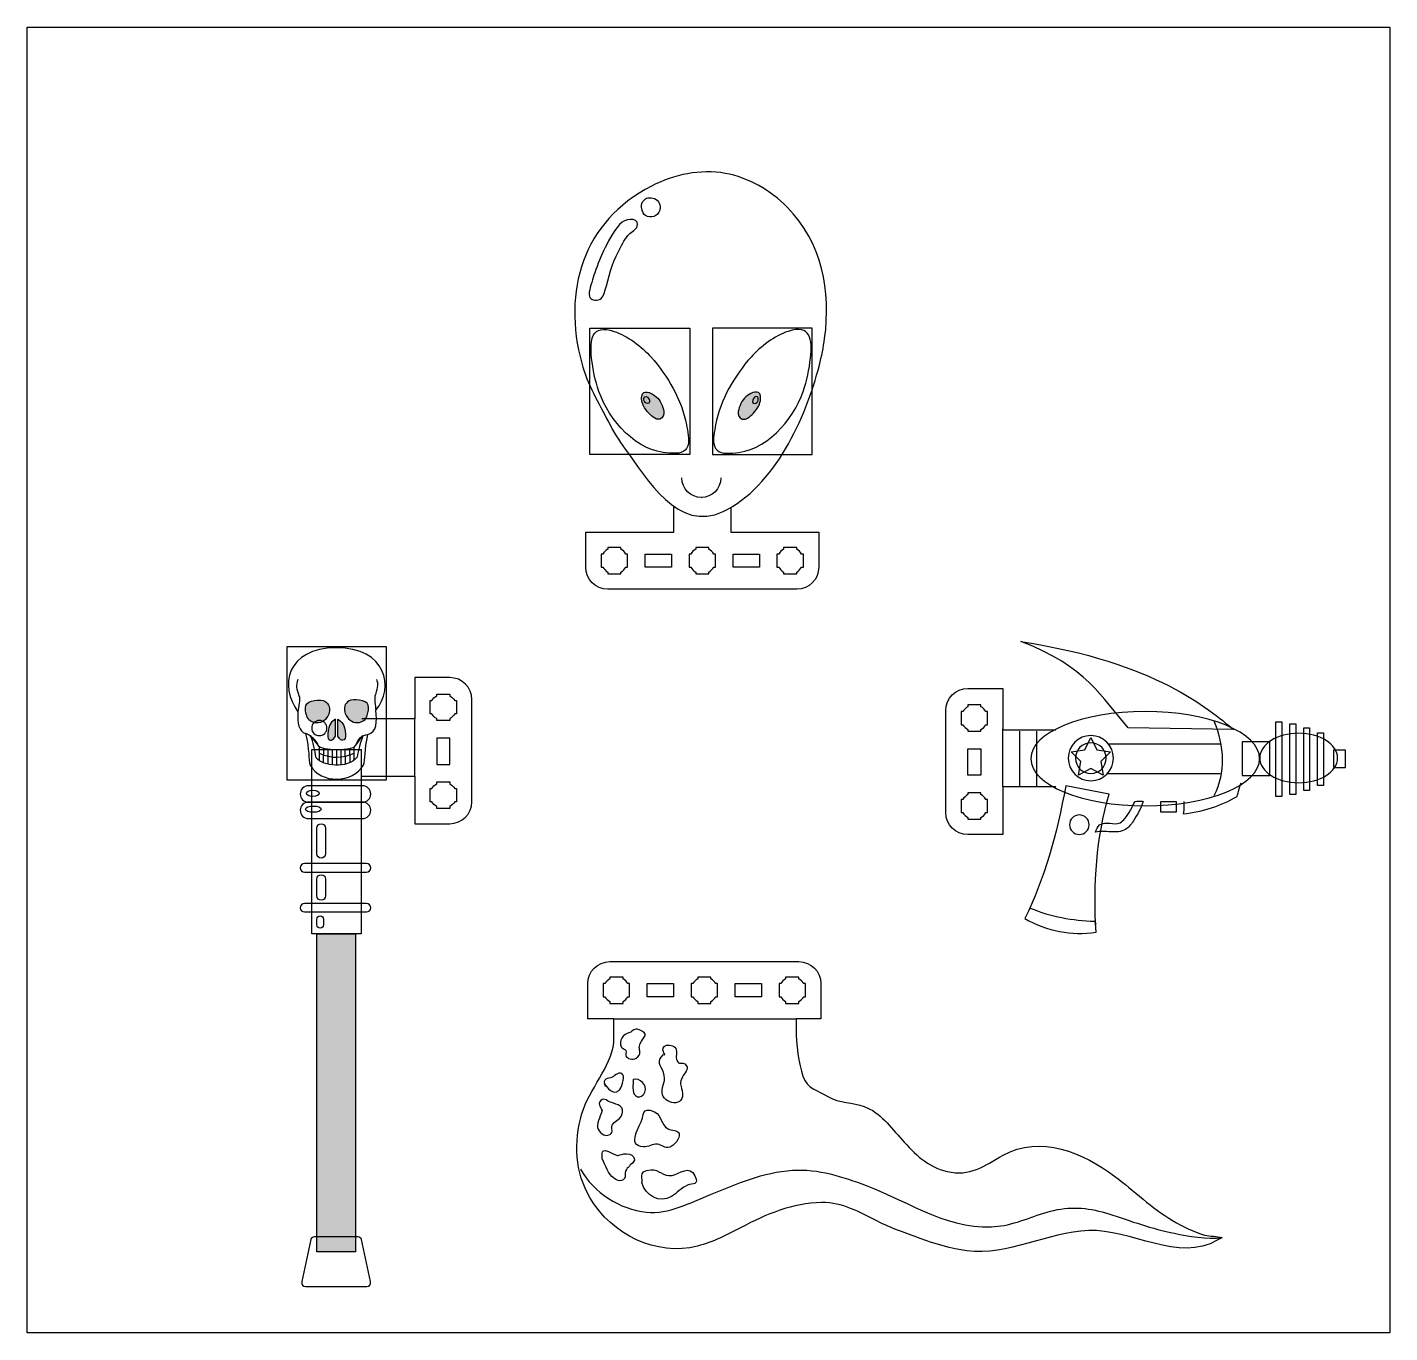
# Model space of a CAD drawing. Extents: x 0 to 879, y 0 to 842.
import ezdxf

# ---------------------------------------------------------------- set-up
doc = ezdxf.new("R2010")
doc.units = 0
doc.header["$MEASUREMENT"] = 0
doc.layers.add('LAYER_1', color=7, linetype='CONTINUOUS')

# ---------------------------------------------------------------- blocks, each defined once
blk = doc.blocks.new('BLOCK_3')
at = {"layer": 'LAYER_1'}
h = blk.add_hatch(color=7, dxfattribs=at)
h.dxf.hatch_style = 2
edge = h.paths.add_edge_path()
edge.add_spline(control_points=[(179.66, 404.53), (179.13, 402.58), (179.49, 400.08), (180.2, 397.88), (181.08, 395.13), (183.08, 393.49), (186.45, 393.22), (190.33, 393.12), (192.81, 395.38), (194.46, 399), (194.92, 400.1), (195.21, 401.93), (194.74, 403.95), (194.47, 404.97), (193.18, 406.5), (191.92, 407.28), (189.63, 408.66), (180.55, 407.88), (179.66, 404.53)], knot_values=[0, 0, 0, 0, 1, 1, 1, 2, 2, 2, 3, 3, 3, 4, 4, 4, 5, 5, 5, 6, 6, 6, 6], degree=3, periodic=0)
edge.add_line((179.66, 404.53), (179.66, 404.53))
edge = h.paths.add_edge_path()
edge.add_spline(control_points=[(219.81, 404.78), (220.34, 402.83), (219.97, 400.33), (219.27, 398.13), (218.39, 395.38), (216.39, 393.74), (213.02, 393.47), (209.13, 393.37), (206.66, 395.63), (205, 399.25), (204.55, 400.35), (204.26, 402.18), (204.72, 404.2), (205, 405.22), (206.29, 406.75), (207.54, 407.53), (209.84, 408.91), (218.92, 408.13), (219.81, 404.78)], knot_values=[0, 0, 0, 0, 1, 1, 1, 2, 2, 2, 3, 3, 3, 4, 4, 4, 5, 5, 5, 6, 6, 6, 6], degree=3, periodic=0)
edge.add_line((219.81, 404.78), (219.81, 404.78))
edge = h.paths.add_edge_path()
edge.add_spline(control_points=[(198.71, 395.74), (198.71, 395.74), (198.71, 384.74), (198.71, 384.74), (197.08, 382.26), (196.51, 382.08), (195.58, 382.13), (194.36, 382.12), (193.54, 383.95), (193.76, 386.04), (194.36, 392.68), (196.38, 394.05), (198.71, 395.74)], knot_values=[0, 0, 0, 0, 1, 1, 1, 2, 2, 2, 3, 3, 3, 4, 4, 4, 4], degree=3, periodic=0)
edge.add_line((198.71, 395.74), (198.71, 395.74))
edge = h.paths.add_edge_path()
edge.add_spline(control_points=[(200.37, 395.7), (200.37, 395.7), (200.37, 384.69), (200.37, 384.69), (201.99, 382.22), (202.56, 382.03), (203.49, 382.08), (204.71, 382.08), (205.53, 383.91), (205.31, 386), (204.71, 392.64), (202.7, 394.01), (200.37, 395.7)], knot_values=[0, 0, 0, 0, 1, 1, 1, 2, 2, 2, 3, 3, 3, 4, 4, 4, 4], degree=3, periodic=0)
edge.add_line((200.37, 395.7), (200.37, 395.7))
blk.add_lwpolyline([(167.65, 442.52), (231.52, 442.52), (231.52, 356.27), (167.65, 356.27), (167.65, 442.52)], dxfattribs=at)
at = {"layer": 'LAYER_1', "color": 7}
for points in [[(188.45, 369.07), (188.45, 377.65)], [(191.11, 367.49), (191.2, 376.91)], [(193.95, 366.83), (194, 376.44)], [(199.64, 366), (199.59, 376.11)], [(202.53, 366.37), (202.48, 376.16)], [(205.19, 366.79), (205.09, 376.44)], [(208.22, 367.91), (208.08, 376.81)], [(210.88, 369.45), (210.78, 377.7)]]:
    blk.add_lwpolyline(points, dxfattribs=at)
at = {"layer": 'LAYER_1'}
for points, knots in [([(174.54, 400.48), (162.48, 417.02), (166.94, 441.4), (199.18, 441.78), (231.46, 441.83), (237.04, 415.9), (224.75, 401.55), (225.54, 393.92), (225.57, 387.5), (219.69, 385.83), (217.3, 375.75), (218.19, 369.4), (216.76, 366.12), (210.06, 354.28), (189.14, 353.74), (182.53, 365.98), (181, 369.83), (182.3, 376.12), (179.33, 386.41), (175.24, 387.98), (174.02, 392.88), (174.54, 400.48)], [0, 0, 0, 0, 1, 1, 1, 2, 2, 2, 3, 3, 3, 4, 4, 4, 5, 5, 5, 6, 6, 6, 7, 7, 7, 7]), ([(174.54, 421.26), (172.9, 417.46), (173.68, 415.04), (175.23, 410.99), (176.2, 408.48), (175.02, 403.46), (174.54, 400.48)], [0, 0, 0, 0, 1, 1, 1, 2, 2, 2, 2]), ([(225.15, 421.26), (226.3, 418.86), (226.09, 416.46), (224.5, 411.57), (223.42, 408.72), (224.51, 404.39), (224.75, 401.55)], [0, 0, 0, 0, 1, 1, 1, 2, 2, 2, 2]), ([(179.66, 404.53), (179.13, 402.58), (179.49, 400.08), (180.2, 397.88), (181.08, 395.13), (183.08, 393.49), (186.45, 393.22), (190.33, 393.12), (192.81, 395.38), (194.46, 399), (194.92, 400.1), (195.21, 401.93), (194.74, 403.95), (194.47, 404.97), (193.18, 406.5), (191.92, 407.28), (189.63, 408.66), (180.55, 407.88), (179.66, 404.53)], [0, 0, 0, 0, 1, 1, 1, 2, 2, 2, 3, 3, 3, 4, 4, 4, 5, 5, 5, 6, 6, 6, 6]), ([(219.81, 404.78), (220.34, 402.83), (219.97, 400.33), (219.27, 398.13), (218.39, 395.38), (216.39, 393.74), (213.02, 393.47), (209.13, 393.37), (206.66, 395.63), (205, 399.25), (204.55, 400.35), (204.26, 402.18), (204.72, 404.2), (205, 405.22), (206.29, 406.75), (207.54, 407.53), (209.84, 408.91), (218.92, 408.13), (219.81, 404.78)], [0, 0, 0, 0, 1, 1, 1, 2, 2, 2, 3, 3, 3, 4, 4, 4, 5, 5, 5, 6, 6, 6, 6]), ([(198.71, 395.74), (198.71, 395.74), (198.71, 384.74), (198.71, 384.74), (197.08, 382.26), (196.51, 382.08), (195.58, 382.13), (194.36, 382.12), (193.54, 383.95), (193.76, 386.04), (194.36, 392.68), (196.38, 394.05), (198.71, 395.74)], [0, 0, 0, 0, 1, 1, 1, 2, 2, 2, 3, 3, 3, 4, 4, 4, 4]), ([(200.37, 395.7), (200.37, 395.7), (200.37, 384.69), (200.37, 384.69), (201.99, 382.22), (202.56, 382.03), (203.49, 382.08), (204.71, 382.08), (205.53, 383.91), (205.31, 386), (204.71, 392.64), (202.7, 394.01), (200.37, 395.7)], [0, 0, 0, 0, 1, 1, 1, 2, 2, 2, 3, 3, 3, 4, 4, 4, 4])]:
    blk.add_open_spline(points, degree=3, knots=knots, dxfattribs=at)
at = {"layer": 'LAYER_1', "color": 7}
for points, knots in [([(174.54, 400.48), (162.48, 417.02), (166.94, 441.4), (199.18, 441.78), (231.46, 441.83), (237.04, 415.9), (224.75, 401.55), (225.54, 393.92), (225.57, 387.5), (219.69, 385.83), (217.3, 375.75), (218.19, 369.4), (216.76, 366.12), (210.06, 354.28), (189.14, 353.74), (182.53, 365.98), (181, 369.83), (182.3, 376.12), (179.33, 386.41), (175.24, 387.98), (174.02, 392.88), (174.54, 400.48)], [0, 0, 0, 0, 1, 1, 1, 2, 2, 2, 3, 3, 3, 4, 4, 4, 5, 5, 5, 6, 6, 6, 7, 7, 7, 7]), ([(174.54, 421.26), (172.9, 417.46), (173.68, 415.04), (175.23, 410.99), (176.2, 408.48), (175.02, 403.46), (174.54, 400.48)], [0, 0, 0, 0, 1, 1, 1, 2, 2, 2, 2]), ([(225.15, 421.26), (226.3, 418.86), (226.09, 416.46), (224.5, 411.57), (223.42, 408.72), (224.51, 404.39), (224.75, 401.55)], [0, 0, 0, 0, 1, 1, 1, 2, 2, 2, 2]), ([(182.53, 385.11), (184.49, 380.64), (185.54, 375.81), (186.26, 370.84), (190.75, 365.16), (206.22, 363.49), (212.83, 371.12), (213.28, 375.87), (214.94, 380.48), (216.47, 385.11), (216.47, 385.11), (211.93, 378.96), (211.93, 378.96), (211.4, 375.11), (188.31, 375.36), (187.61, 378.78), (187.61, 378.78), (182.53, 385.11), (182.53, 385.11)], [0, 0, 0, 0, 1, 1, 1, 2, 2, 2, 3, 3, 3, 4, 4, 4, 5, 5, 5, 6, 6, 6, 6])]:
    blk.add_open_spline(points, degree=3, knots=knots, dxfattribs=at)
at = {"layer": 'LAYER_1'}
for points in [[(187.61, 378.78), (186.63, 382.07), (182.72, 385.35), (179.33, 386.41)], [(211.93, 378.96), (213.48, 382.87), (215.58, 385.67), (219.69, 385.83)]]:
    blk.add_open_spline(points, degree=3, dxfattribs=at)
at = {"layer": 'LAYER_1', "color": 7}
for points in [[(187.61, 378.78), (186.63, 382.07), (182.72, 385.35), (179.33, 386.41)], [(211.93, 378.96), (213.48, 382.87), (215.58, 385.67), (219.69, 385.83)], [(210.69, 373.5), (203.08, 370.19), (196.32, 369.95), (188.5, 373.5)], [(196.75, 366.32), (196.75, 366.51), (196.79, 376.21), (196.79, 376.21)]]:
    blk.add_open_spline(points, degree=3, dxfattribs=at)
blk = doc.blocks.new('BLOCK_4')
at = {"layer": 'LAYER_1'}
h = blk.add_hatch(color=250, dxfattribs=at)
h.dxf.hatch_style = 2
edge = h.paths.add_edge_path()
edge.add_spline(control_points=[(396.13, 602.17), (396.23, 600.66), (396.72, 599.1), (397.33, 597.82), (398.18, 596.04), (399.38, 594.43), (400.75, 593.06), (402.84, 590.98), (406.19, 587.37), (409.26, 589.93), (410.88, 591.29), (410.69, 593.6), (410.23, 595.46), (409.39, 598.89), (407.41, 602.32), (404.56, 604.41), (402.11, 606.21), (397.01, 608.62), (396.2, 603.95), (396.1, 603.38), (396.08, 602.78), (396.13, 602.17)], knot_values=[0, 0, 0, 0, 1, 1, 1, 2, 2, 2, 3, 3, 3, 4, 4, 4, 5, 5, 5, 6, 6, 6, 7, 7, 7, 7], degree=3, periodic=0)
edge.add_line((396.13, 602.17), (396.13, 602.17))
blk.add_lwpolyline([(362.79, 647.74), (427.2, 647.74), (427.2, 566.41), (362.79, 566.41), (362.79, 647.74)], dxfattribs=at)
for points, knots in [([(402.29, 629.15), (396.13, 636), (387.2, 642.83), (378.41, 645.74), (363.83, 650.57), (362.65, 640.67), (363.93, 628.55), (364.7, 621.34), (366.22, 614.01), (368.62, 607.09), (375.22, 588.08), (392.83, 568.17), (414.06, 567.24), (419.94, 566.98), (424.18, 567.05), (425.92, 571.86), (427.25, 575.55), (425.76, 581.86), (425.08, 585.56), (422.16, 601.41), (412.96, 617.28), (402.29, 629.15)], [0, 0, 0, 0, 1, 1, 1, 2, 2, 2, 3, 3, 3, 4, 4, 4, 5, 5, 5, 6, 6, 6, 7, 7, 7, 7]), ([(396.13, 602.17), (396.23, 600.66), (396.72, 599.1), (397.33, 597.82), (398.18, 596.04), (399.38, 594.43), (400.75, 593.06), (402.84, 590.98), (406.19, 587.37), (409.26, 589.93), (410.88, 591.29), (410.69, 593.6), (410.23, 595.46), (409.39, 598.89), (407.41, 602.32), (404.56, 604.41), (402.11, 606.21), (397.01, 608.62), (396.2, 603.95), (396.1, 603.38), (396.08, 602.78), (396.13, 602.17)], [0, 0, 0, 0, 1, 1, 1, 2, 2, 2, 3, 3, 3, 4, 4, 4, 5, 5, 5, 6, 6, 6, 7, 7, 7, 7]), ([(401.23, 600.28), (401.44, 601.63), (400.24, 603.67), (399.12, 603.86), (397.43, 604.13), (397.34, 601.49), (397.97, 600.55), (398.44, 599.86), (399.84, 598.74), (400.71, 599.37), (401.01, 599.59), (401.17, 599.91), (401.23, 600.28)], [0, 0, 0, 0, 1, 1, 1, 2, 2, 2, 3, 3, 3, 4, 4, 4, 4])]:
    blk.add_open_spline(points, degree=3, knots=knots, dxfattribs=at)
at = {"layer": 'LAYER_1', "color": 250}
for points in [[(402.29, 629.15), (396.13, 636), (387.2, 642.83), (378.41, 645.74), (363.83, 650.57), (362.65, 640.67), (363.93, 628.55), (364.7, 621.34), (366.22, 614.01), (368.62, 607.09), (375.22, 588.08), (392.83, 568.17), (414.06, 567.24), (419.94, 566.98), (424.18, 567.05), (425.92, 571.86), (427.25, 575.55), (425.76, 581.86), (425.08, 585.56), (422.16, 601.41), (412.96, 617.28), (402.29, 629.15)], [(396.13, 602.17), (396.23, 600.66), (396.72, 599.1), (397.33, 597.82), (398.18, 596.04), (399.38, 594.43), (400.75, 593.06), (402.84, 590.98), (406.19, 587.37), (409.26, 589.93), (410.88, 591.29), (410.69, 593.6), (410.23, 595.46), (409.39, 598.89), (407.41, 602.32), (404.56, 604.41), (402.11, 606.21), (397.01, 608.62), (396.2, 603.95), (396.1, 603.38), (396.08, 602.78), (396.13, 602.17)]]:
    blk.add_open_spline(points, degree=3, knots=[0, 0, 0, 0, 1, 1, 1, 2, 2, 2, 3, 3, 3, 4, 4, 4, 5, 5, 5, 6, 6, 6, 7, 7, 7, 7], dxfattribs=at)
blk = doc.blocks.new('BLOCK_5')
at = {"layer": 'LAYER_1'}
h = blk.add_hatch(color=250, dxfattribs=at)
h.dxf.hatch_style = 2
edge = h.paths.add_edge_path()
edge.add_spline(control_points=[(472.87, 602.17), (472.76, 600.66), (472.27, 599.09), (471.67, 597.82), (470.82, 596.04), (469.62, 594.43), (468.24, 593.06), (466.16, 590.98), (462.81, 587.37), (459.74, 589.93), (458.11, 591.29), (458.31, 593.6), (458.77, 595.46), (459.61, 598.89), (461.59, 602.32), (464.44, 604.41), (466.89, 606.21), (471.99, 608.62), (472.8, 603.95), (472.89, 603.38), (472.91, 602.78), (472.87, 602.17)], knot_values=[0, 0, 0, 0, 1, 1, 1, 2, 2, 2, 3, 3, 3, 4, 4, 4, 5, 5, 5, 6, 6, 6, 7, 7, 7, 7], degree=3, periodic=0)
edge.add_line((472.87, 602.17), (472.87, 602.17))
blk.add_lwpolyline([(506.2, 647.74), (441.79, 647.74), (441.79, 566.41), (506.2, 566.41), (506.2, 647.74)], dxfattribs=at)
for points, knots in [([(466.71, 629.15), (472.87, 636), (481.79, 642.83), (490.58, 645.74), (505.17, 650.57), (506.35, 640.67), (505.06, 628.55), (504.29, 621.34), (502.77, 614.01), (500.37, 607.09), (493.78, 588.08), (476.17, 568.17), (454.94, 567.24), (449.05, 566.98), (444.82, 567.05), (443.08, 571.85), (441.74, 575.55), (443.23, 581.86), (443.91, 585.56), (446.84, 601.41), (456.04, 617.28), (466.71, 629.15)], [0, 0, 0, 0, 1, 1, 1, 2, 2, 2, 3, 3, 3, 4, 4, 4, 5, 5, 5, 6, 6, 6, 7, 7, 7, 7]), ([(472.87, 602.17), (472.76, 600.66), (472.27, 599.09), (471.67, 597.82), (470.82, 596.04), (469.62, 594.43), (468.24, 593.06), (466.16, 590.98), (462.81, 587.37), (459.74, 589.93), (458.11, 591.29), (458.31, 593.6), (458.77, 595.46), (459.61, 598.89), (461.59, 602.32), (464.44, 604.41), (466.89, 606.21), (471.99, 608.62), (472.8, 603.95), (472.89, 603.38), (472.91, 602.78), (472.87, 602.17)], [0, 0, 0, 0, 1, 1, 1, 2, 2, 2, 3, 3, 3, 4, 4, 4, 5, 5, 5, 6, 6, 6, 7, 7, 7, 7]), ([(467.77, 600.28), (467.56, 601.63), (468.75, 603.67), (469.88, 603.86), (471.56, 604.13), (471.66, 601.49), (471.03, 600.55), (470.56, 599.86), (469.15, 598.74), (468.29, 599.37), (467.99, 599.59), (467.83, 599.91), (467.77, 600.28)], [0, 0, 0, 0, 1, 1, 1, 2, 2, 2, 3, 3, 3, 4, 4, 4, 4])]:
    blk.add_open_spline(points, degree=3, knots=knots, dxfattribs=at)
at = {"layer": 'LAYER_1', "color": 250}
for points in [[(466.71, 629.15), (472.87, 636), (481.79, 642.83), (490.58, 645.74), (505.17, 650.57), (506.35, 640.67), (505.06, 628.55), (504.29, 621.34), (502.77, 614.01), (500.37, 607.09), (493.78, 588.08), (476.17, 568.17), (454.94, 567.24), (449.05, 566.98), (444.82, 567.05), (443.08, 571.85), (441.74, 575.55), (443.23, 581.86), (443.91, 585.56), (446.84, 601.41), (456.04, 617.28), (466.71, 629.15)], [(472.87, 602.17), (472.76, 600.66), (472.27, 599.09), (471.67, 597.82), (470.82, 596.04), (469.62, 594.43), (468.24, 593.06), (466.16, 590.98), (462.81, 587.37), (459.74, 589.93), (458.11, 591.29), (458.31, 593.6), (458.77, 595.46), (459.61, 598.89), (461.59, 602.32), (464.44, 604.41), (466.89, 606.21), (471.99, 608.62), (472.8, 603.95), (472.89, 603.38), (472.91, 602.78), (472.87, 602.17)]]:
    blk.add_open_spline(points, degree=3, knots=[0, 0, 0, 0, 1, 1, 1, 2, 2, 2, 3, 3, 3, 4, 4, 4, 5, 5, 5, 6, 6, 6, 7, 7, 7, 7], dxfattribs=at)
blk = doc.blocks.new('BLOCK_2')
at = {"layer": 'LAYER_1'}
h = blk.add_hatch(color=250, dxfattribs=at)
h.dxf.hatch_style = 2
h.paths.add_polyline_path([(211.73, 52.22), (186.69, 52.22), (186.69, 257.34), (211.73, 257.34)])
for points in [[(0, 841.89), (878.58, 841.89), (878.58, 0), (0, 0), (0, 841.89)], [(808.92, 345.72), (805.08, 345.72), (805.08, 394.06), (808.92, 394.06), (808.92, 345.72)], [(817.92, 347.13), (814.08, 347.13), (814.08, 392.65), (817.92, 392.65), (817.92, 347.13)], [(826.92, 349.65), (823.08, 349.65), (823.08, 390.13), (826.92, 390.13), (826.92, 349.65)], [(835.92, 352.9), (832.08, 352.9), (832.08, 386.88), (835.92, 386.88), (835.92, 352.9)], [(685.83, 383.85), (689.76, 375.89), (698.55, 374.61), (692.19, 368.42), (693.69, 359.67), (685.83, 363.8), (677.98, 359.67), (679.48, 368.42), (673.12, 374.61), (681.91, 375.89), (685.83, 383.85)], [(801.25, 381.12), (783.45, 381.12), (783.45, 359.45), (801.25, 359.45), (801.25, 381.12)], [(850.08, 375.64), (842.31, 375.64), (842.31, 364.54), (850.08, 364.54), (850.08, 375.64)], [(211.73, 52.22), (186.69, 52.22), (186.69, 257.34), (211.73, 257.34), (211.73, 52.22)]]:
    blk.add_lwpolyline(points, dxfattribs=at)
at = {"layer": 'LAYER_1', "color": 7}
for points in [[(398.42, 502.19), (415.43, 502.19), (415.43, 493.68), (398.42, 493.68), (398.42, 502.19)], [(455.11, 502.19), (472.12, 502.19), (472.12, 493.68), (455.11, 493.68), (455.11, 502.19)], [(264.01, 366.52), (272.52, 366.52), (272.52, 383.53), (264.01, 383.53), (264.01, 366.52)], [(614.98, 359.52), (606.48, 359.52), (606.48, 376.53), (614.98, 376.53), (614.98, 359.52)], [(416.76, 216.65), (399.75, 216.65), (399.75, 225.16), (416.76, 225.16), (416.76, 216.65)], [(473.45, 216.65), (456.44, 216.65), (456.44, 225.16), (473.45, 225.16), (473.45, 216.65)]]:
    blk.add_lwpolyline(points, dxfattribs=at)
at = {"layer": 'LAYER_1', "color": 250}
for points in [[(249.83, 358.95), (249.83, 396.53)], [(629.16, 351.95), (629.16, 389.53)], [(640.09, 352.61), (640.09, 387.87)], [(651.09, 352.61), (651.09, 387.87)], [(808.92, 345.72), (805.08, 345.72), (805.08, 394.06), (808.92, 394.06), (808.92, 345.72)], [(817.92, 347.13), (814.08, 347.13), (814.08, 392.65), (817.92, 392.65), (817.92, 347.13)], [(826.92, 349.65), (823.08, 349.65), (823.08, 390.13), (826.92, 390.13), (826.92, 349.65)], [(835.92, 352.9), (832.08, 352.9), (832.08, 386.88), (835.92, 386.88), (835.92, 352.9)], [(685.83, 383.85), (689.76, 375.89), (698.55, 374.61), (692.19, 368.42), (693.69, 359.67), (685.83, 363.8), (677.98, 359.67), (679.48, 368.42), (673.12, 374.61), (681.91, 375.89), (685.83, 383.85)], [(697.05, 379.86), (769.21, 379.86)], [(801.25, 381.12), (783.45, 381.12), (783.45, 359.45), (801.25, 359.45), (801.25, 381.12)], [(850.08, 375.64), (842.31, 375.64), (842.31, 364.54), (850.08, 364.54), (850.08, 375.64)], [(696.55, 360.64), (769.21, 360.64)], [(740.75, 335.72), (730.88, 335.72), (730.88, 342.68), (740.75, 342.68), (740.75, 335.72)], [(211.73, 52.22), (186.69, 52.22), (186.69, 257.34), (211.73, 257.34), (211.73, 52.22)], [(378.17, 202.48), (415.02, 202.48)], [(415.03, 202.49), (459.17, 202.49)], [(459.16, 202.48), (495.8, 202.48)]]:
    blk.add_lwpolyline(points, dxfattribs=at)
for points, knots in [([(514.19, 641.23), (513.39, 635.4), (512.23, 629.61), (510.76, 623.91), (502.02, 590.05), (482.1, 545.48), (448.73, 529.6), (419.54, 515.71), (399.65, 550.76), (385.62, 569.85), (381.36, 575.64), (378.06, 580.98), (374.8, 587.34), (368.37, 599.89), (361.26, 611.42), (357.55, 625.22), (345.04, 671.76), (358.01, 716.53), (402.61, 739.48), (417.12, 746.95), (433.95, 750.49), (450.03, 747.66), (465.29, 744.98), (479.25, 736.7), (490.14, 725.68), (512.66, 702.89), (518.34, 671.61), (514.19, 641.23)], [0, 0, 0, 0, 1, 1, 1, 2, 2, 2, 3, 3, 3, 4, 4, 4, 5, 5, 5, 6, 6, 6, 7, 7, 7, 8, 8, 8, 9, 9, 9, 9]), ([(408.04, 725.2), (408.37, 728.4), (406.51, 731.01), (403.41, 731.76), (400.19, 732.55), (398.17, 731.29), (396.72, 729.23), (395.05, 727.09), (396.59, 721.88), (398.64, 720.57), (402.02, 718.4), (406.69, 719.8), (407.82, 724), (407.93, 724.4), (408, 724.81), (408.04, 725.2)], [0, 0, 0, 0, 1, 1, 1, 2, 2, 2, 3, 3, 3, 4, 4, 4, 5, 5, 5, 5]), ([(362.33, 670.62), (362.35, 670.75), (362.37, 670.88), (362.4, 671.01), (363.18, 674.87), (364.59, 679.73), (365.92, 683.49), (367.93, 689.12), (369.84, 694.45), (372.6, 699.77), (375.46, 705.28), (378.85, 712.2), (383.7, 716.26), (387.04, 719.05), (395.85, 718.75), (393.01, 712.83), (391.93, 710.57), (388.7, 709.71), (387.17, 707.57), (384.95, 704.48), (382.96, 700.68), (381.17, 697.31), (376.83, 689.13), (375.06, 680.64), (372.51, 671.89), (371.62, 668.85), (370.7, 666.08), (367.17, 665.89), (364.02, 665.72), (361.89, 667.49), (362.33, 670.62)], [0, 0, 0, 0, 1, 1, 1, 2, 2, 2, 3, 3, 3, 4, 4, 4, 5, 5, 5, 6, 6, 6, 7, 7, 7, 8, 8, 8, 9, 9, 9, 10, 10, 10, 10]), ([(777.82, 389.08), (761.55, 402.18), (728.14, 432.37), (640.78, 445.73), (683.1, 429.98), (692.83, 409.4), (709.94, 390.09), (709.94, 390.09), (777.82, 389.08), (777.82, 389.08)], [0, 0, 0, 0, 1, 1, 1, 2, 2, 2, 3, 3, 3, 3]), ([(215.73, 358.95), (215.73, 358.95), (249.83, 358.95), (249.83, 358.95), (249.83, 358.95), (249.83, 328.26), (249.83, 328.26), (249.83, 328.26), (272.51, 328.26), (272.51, 328.26), (280.34, 328.26), (286.68, 334.61), (286.68, 342.43), (286.68, 342.43), (286.68, 408.32), (286.68, 408.32), (286.68, 416.15), (280.34, 422.5), (272.51, 422.5), (272.51, 422.5), (249.83, 422.5), (249.83, 422.5), (249.83, 422.5), (249.83, 395.8), (249.83, 395.8), (249.83, 395.8), (215.73, 395.8), (215.73, 395.8)], [0, 0, 0, 0, 1, 1, 1, 2, 2, 2, 3, 3, 3, 4, 4, 4, 5, 5, 5, 6, 6, 6, 7, 7, 7, 8, 8, 8, 9, 9, 9, 9]), ([(663.26, 351.95), (663.26, 351.95), (629.16, 351.95), (629.16, 351.95), (629.16, 351.95), (629.16, 321.26), (629.16, 321.26), (629.16, 321.26), (606.48, 321.26), (606.48, 321.26), (598.65, 321.26), (592.31, 327.61), (592.31, 335.43), (592.31, 335.43), (592.31, 401.32), (592.31, 401.32), (592.31, 409.15), (598.65, 415.5), (606.48, 415.5), (606.48, 415.5), (629.16, 415.5), (629.16, 415.5), (629.16, 415.5), (629.16, 388.8), (629.16, 388.8), (629.16, 388.8), (663.26, 388.8), (663.26, 388.8)], [0, 0, 0, 0, 1, 1, 1, 2, 2, 2, 3, 3, 3, 4, 4, 4, 5, 5, 5, 6, 6, 6, 7, 7, 7, 8, 8, 8, 9, 9, 9, 9]), ([(794.68, 370.21), (794.68, 353.41), (761.66, 339.79), (720.92, 339.79), (680.17, 339.79), (647.15, 353.41), (647.15, 370.21), (647.15, 387.01), (680.17, 400.63), (720.92, 400.63), (761.66, 400.63), (794.68, 387.01), (794.68, 370.21)], [0, 0, 0, 0, 1, 1, 1, 2, 2, 2, 3, 3, 3, 4, 4, 4, 4]), ([(193.25, 389.97), (193.25, 387.25), (191.05, 385.05), (188.33, 385.05), (185.61, 385.05), (183.41, 387.25), (183.41, 389.97), (183.41, 392.69), (185.61, 394.89), (188.33, 394.89), (191.05, 394.89), (193.25, 392.69), (193.25, 389.97)], [0, 0, 0, 0, 1, 1, 1, 2, 2, 2, 3, 3, 3, 4, 4, 4, 4]), ([(700.42, 370.53), (700.42, 362.48), (693.89, 355.95), (685.83, 355.95), (677.78, 355.95), (671.25, 362.48), (671.25, 370.53), (671.25, 378.59), (677.78, 385.12), (685.83, 385.12), (693.89, 385.12), (700.42, 378.59), (700.42, 370.53)], [0, 0, 0, 0, 1, 1, 1, 2, 2, 2, 3, 3, 3, 4, 4, 4, 4]), ([(695.73, 370.53), (695.73, 365.07), (691.3, 360.64), (685.83, 360.64), (680.37, 360.64), (675.94, 365.07), (675.94, 370.53), (675.94, 376), (680.37, 380.43), (685.83, 380.43), (691.3, 380.43), (695.73, 376), (695.73, 370.53)], [0, 0, 0, 0, 1, 1, 1, 2, 2, 2, 3, 3, 3, 4, 4, 4, 4]), ([(844.92, 370.62), (844.92, 361.82), (833.69, 354.68), (819.83, 354.68), (805.98, 354.68), (794.75, 361.82), (794.75, 370.62), (794.75, 379.42), (805.98, 386.56), (819.83, 386.56), (833.69, 386.56), (844.92, 379.42), (844.92, 370.62)], [0, 0, 0, 0, 1, 1, 1, 2, 2, 2, 3, 3, 3, 4, 4, 4, 4]), ([(216.17, 342.08), (216.17, 342.08), (181.34, 342.08), (181.34, 342.08), (178.41, 342.08), (176.01, 344.48), (176.01, 347.41), (176.01, 350.34), (178.41, 352.74), (181.34, 352.74), (181.34, 352.74), (216.17, 352.74), (216.17, 352.74), (219.1, 352.74), (221.5, 350.34), (221.5, 347.41), (221.5, 344.48), (219.1, 342.08), (216.17, 342.08)], [0, 0, 0, 0, 1, 1, 1, 2, 2, 2, 3, 3, 3, 4, 4, 4, 5, 5, 5, 6, 6, 6, 6]), ([(689.19, 258.3), (673.19, 255.97), (657.86, 258.93), (643.2, 267.11), (656.06, 292.68), (664.05, 321.83), (669.67, 352.74), (669.67, 352.74), (697.6, 347.38), (697.6, 347.38), (689.54, 319.36), (687.21, 289.51), (689.19, 258.3)], [0, 0, 0, 0, 1, 1, 1, 2, 2, 2, 3, 3, 3, 4, 4, 4, 4]), ([(745.75, 342.65), (745.75, 342.65), (745.95, 337.08), (745.44, 334.6), (758.29, 336.1), (769.5, 339.79), (780.14, 345.78), (780.14, 345.78), (781.95, 352.3), (782.71, 354.68)], [0, 0, 0, 0, 1, 1, 1, 2, 2, 2, 3, 3, 3, 3]), ([(188.33, 347.87), (188.33, 348.98), (186.46, 349.89), (184.16, 349.89), (181.86, 349.89), (180, 348.98), (180, 347.87), (180, 346.75), (181.86, 345.85), (184.16, 345.85), (186.46, 345.85), (188.33, 346.75), (188.33, 347.87)], [0, 0, 0, 0, 1, 1, 1, 2, 2, 2, 3, 3, 3, 4, 4, 4, 4]), ([(216.17, 331.59), (216.17, 331.59), (181.34, 331.59), (181.34, 331.59), (178.41, 331.59), (176.01, 333.98), (176.01, 336.92), (176.01, 339.85), (178.41, 342.25), (181.34, 342.25), (181.34, 342.25), (216.17, 342.25), (216.17, 342.25), (219.1, 342.25), (221.5, 339.85), (221.5, 336.92), (221.5, 333.98), (219.1, 331.59), (216.17, 331.59)], [0, 0, 0, 0, 1, 1, 1, 2, 2, 2, 3, 3, 3, 4, 4, 4, 5, 5, 5, 6, 6, 6, 6]), ([(189.5, 337.64), (189.5, 338.75), (187.26, 339.64), (184.5, 339.64), (181.74, 339.64), (179.5, 338.75), (179.5, 337.64), (179.5, 336.54), (181.74, 335.64), (184.5, 335.64), (187.26, 335.64), (189.5, 336.54), (189.5, 337.64)], [0, 0, 0, 0, 1, 1, 1, 2, 2, 2, 3, 3, 3, 4, 4, 4, 4]), ([(684.72, 327.62), (684.72, 324.14), (681.89, 321.31), (678.4, 321.31), (674.91, 321.31), (672.08, 324.14), (672.08, 327.62), (672.08, 331.11), (674.91, 333.94), (678.4, 333.94), (681.89, 333.94), (684.72, 331.11), (684.72, 327.62)], [0, 0, 0, 0, 1, 1, 1, 2, 2, 2, 3, 3, 3, 4, 4, 4, 4]), ([(719.56, 342.51), (718.05, 337.89), (715.93, 334.14), (713.29, 330.07), (711.92, 327.97), (710.36, 325.9), (708.2, 324.62), (705.38, 322.95), (701.91, 322.86), (698.63, 323.05), (695.35, 323.23), (692.01, 323.64), (688.83, 322.81), (689.33, 324.58), (690.05, 326.4), (691.52, 327.5), (693.33, 328.84), (695.79, 328.77), (698.03, 328.53), (700.26, 328.29), (702.64, 327.97), (704.67, 328.94), (705.91, 329.54), (706.88, 330.55), (707.75, 331.61), (709.13, 333.29), (710.31, 335.12), (711.38, 337.01), (711.93, 337.97), (712.45, 338.95), (712.94, 339.93), (713.37, 340.78), (713.69, 341.92), (714.32, 342.64)], [0, 0, 0, 0, 1, 1, 1, 2, 2, 2, 3, 3, 3, 4, 4, 4, 5, 5, 5, 6, 6, 6, 7, 7, 7, 8, 8, 8, 9, 9, 9, 10, 10, 10, 11, 11, 11, 11]), ([(189.47, 328.26), (189.47, 328.26), (189.47, 328.26), (189.47, 328.26), (187.94, 328.26), (186.69, 327), (186.69, 325.48), (186.69, 325.48), (186.69, 308.92), (186.69, 308.92), (186.69, 307.39), (187.94, 306.14), (189.47, 306.14), (191, 306.14), (192.25, 307.39), (192.25, 308.92), (192.25, 308.92), (192.25, 325.48), (192.25, 325.48), (192.25, 327), (191, 328.26), (189.47, 328.26)], [0, 0, 0, 0, 1, 1, 1, 2, 2, 2, 3, 3, 3, 4, 4, 4, 5, 5, 5, 6, 6, 6, 7, 7, 7, 7]), ([(218.79, 297.12), (218.79, 297.12), (178.71, 297.12), (178.71, 297.12), (177.23, 297.12), (176.01, 298.34), (176.01, 299.83), (176.01, 301.32), (177.23, 302.53), (178.71, 302.53), (178.71, 302.53), (218.79, 302.53), (218.79, 302.53), (220.28, 302.53), (221.5, 301.32), (221.5, 299.83), (221.5, 298.34), (220.28, 297.12), (218.79, 297.12)], [0, 0, 0, 0, 1, 1, 1, 2, 2, 2, 3, 3, 3, 4, 4, 4, 5, 5, 5, 6, 6, 6, 6]), ([(189.47, 295.39), (189.47, 295.39), (189.47, 295.39), (189.47, 295.39), (187.94, 295.39), (186.69, 294.14), (186.69, 292.61), (186.69, 292.61), (186.69, 281.67), (186.69, 281.67), (186.69, 280.14), (187.94, 278.89), (189.47, 278.89), (191, 278.89), (192.25, 280.14), (192.25, 281.67), (192.25, 281.67), (192.25, 292.61), (192.25, 292.61), (192.25, 294.14), (191, 295.39), (189.47, 295.39)], [0, 0, 0, 0, 1, 1, 1, 2, 2, 2, 3, 3, 3, 4, 4, 4, 5, 5, 5, 6, 6, 6, 7, 7, 7, 7]), ([(218.79, 271.35), (218.79, 271.35), (178.71, 271.35), (178.71, 271.35), (177.23, 271.35), (176.01, 272.57), (176.01, 274.05), (176.01, 275.54), (177.23, 276.76), (178.71, 276.76), (178.71, 276.76), (218.79, 276.76), (218.79, 276.76), (220.28, 276.76), (221.5, 275.54), (221.5, 274.05), (221.5, 272.57), (220.28, 271.35), (218.79, 271.35)], [0, 0, 0, 0, 1, 1, 1, 2, 2, 2, 3, 3, 3, 4, 4, 4, 5, 5, 5, 6, 6, 6, 6]), ([(646.77, 273.87), (660.08, 268.29), (674.03, 265.82), (688.35, 265.38), (688.2, 264.87), (689.24, 263.99), (689.08, 263.59)], [0, 0, 0, 0, 1, 1, 1, 2, 2, 2, 2]), ([(188.84, 268.89), (188.84, 268.89), (188.84, 268.89), (188.84, 268.89), (187.66, 268.89), (186.69, 267.92), (186.69, 266.73), (186.69, 266.73), (186.69, 263.05), (186.69, 263.05), (186.69, 261.86), (187.66, 260.89), (188.84, 260.89), (190.03, 260.89), (191, 261.86), (191, 263.05), (191, 263.05), (191, 266.73), (191, 266.73), (191, 267.92), (190.03, 268.89), (188.84, 268.89)], [0, 0, 0, 0, 1, 1, 1, 2, 2, 2, 3, 3, 3, 4, 4, 4, 5, 5, 5, 6, 6, 6, 7, 7, 7, 7]), ([(361.49, 219.08), (361.49, 219.08), (361.49, 202.49), (361.49, 202.49), (361.49, 202.49), (378.18, 202.49), (378.18, 202.49), (378.18, 202.49), (378.18, 189.47), (378.19, 187.23), (376.51, 171.02), (362.18, 157.01), (357.67, 141.35), (352.24, 122.54), (353.12, 103.65), (363.08, 86.77), (376.92, 63.31), (405.8, 49.13), (432.2, 55.87), (442.35, 58.46), (451.05, 63.09), (460.26, 67.9), (476.43, 76.36), (493.58, 83.64), (512.22, 83.93), (525.89, 84.14), (536.52, 77.8), (548.25, 71.86), (556.74, 67.57), (566.9, 64.05), (575.86, 60.77), (585.48, 57.25), (595.72, 54.2), (605.89, 52.88), (632.73, 49.39), (657.46, 64.9), (684.47, 65.93), (710.7, 66.94), (743.19, 45.06), (767.32, 59.71), (768.44, 60.19), (769.53, 60.74), (770.56, 61.41), (766.96, 62.47), (762.96, 61.92), (759.19, 62.97), (751.88, 64.99), (745.1, 68.58), (738.6, 72.39), (725.07, 80.34), (713.64, 91.59), (701.14, 101.01), (681.2, 116.04), (653.23, 127.92), (629.24, 114.43), (617.15, 107.62), (607.69, 100.53), (593.16, 103.98), (580.5, 106.98), (572.33, 115.29), (563.93, 124.57), (556.84, 132.41), (550.01, 142.16), (539.71, 145.91), (532.46, 148.56), (523.45, 148.22), (516.73, 152.08), (508.99, 156.51), (503.23, 157.35), (500.21, 165.49), (497.39, 173.09), (495.81, 187.04), (495.81, 195.39), (495.81, 195.39), (495.81, 202.49), (495.81, 202.49), (495.81, 202.49), (511.72, 202.49), (511.72, 202.49), (511.72, 202.49), (511.72, 225.16), (511.72, 225.16), (511.72, 232.99), (505.38, 239.34), (497.55, 239.34), (497.55, 239.34), (375.66, 239.34), (375.66, 239.34), (367.83, 239.34), (361.49, 232.99), (361.49, 225.16), (361.49, 225.16), (361.49, 219.08), (361.49, 219.08)], [0, 0, 0, 0, 1, 1, 1, 2, 2, 2, 3, 3, 3, 4, 4, 4, 5, 5, 5, 6, 6, 6, 7, 7, 7, 8, 8, 8, 9, 9, 9, 10, 10, 10, 11, 11, 11, 12, 12, 12, 13, 13, 13, 14, 14, 14, 15, 15, 15, 16, 16, 16, 17, 17, 17, 18, 18, 18, 19, 19, 19, 20, 20, 20, 21, 21, 21, 22, 22, 22, 23, 23, 23, 24, 24, 24, 25, 25, 25, 26, 26, 26, 27, 27, 27, 28, 28, 28, 29, 29, 29, 30, 30, 30, 31, 31, 31, 31]), ([(394.94, 181.71), (395.14, 180.47), (395.13, 179.32), (393.65, 177.88), (391.15, 175.45), (388.01, 176.22), (386.23, 178.14), (385.74, 178.66), (386.39, 181.16), (385.98, 181.93), (385.44, 182.95), (383.38, 183.39), (382.98, 184.39), (381.47, 188.17), (383.57, 192.46), (389.17, 193.83), (390.71, 195.48), (392.52, 196.46), (395.75, 195.01), (402.09, 192.17), (395.45, 189.44), (394.72, 184.89), (394.53, 183.67), (394.8, 182.67), (394.94, 181.71)], [0, 0, 0, 0, 1, 1, 1, 2, 2, 2, 3, 3, 3, 4, 4, 4, 5, 5, 5, 6, 6, 6, 7, 7, 7, 8, 8, 8, 8]), ([(410.25, 179.39), (405.36, 174.9), (408.54, 172.46), (410.26, 167.91), (412.32, 162.46), (409.2, 159.74), (409.35, 154.85), (409.58, 147.49), (425.26, 144.33), (422.25, 156.16), (421.19, 160.32), (420.57, 160.85), (422.49, 164.94), (423.64, 167.37), (426.96, 169.92), (424.96, 172.39), (422.17, 175.83), (420.39, 171.38), (418.74, 176.34), (417.9, 178.88), (419.73, 181.93), (417.56, 184.16), (416.24, 185.53), (412.15, 186.26), (410.61, 184.54), (408.21, 181.84), (413.06, 178.46), (410.25, 179.39)], [0, 0, 0, 0, 1, 1, 1, 2, 2, 2, 3, 3, 3, 4, 4, 4, 5, 5, 5, 6, 6, 6, 7, 7, 7, 8, 8, 8, 9, 9, 9, 9]), ([(371.75, 160.89), (374.19, 158.17), (377.47, 152.86), (381.52, 156.13), (383, 157.34), (385.32, 164.53), (384.15, 166.29), (382.22, 169.2), (378.91, 165.66), (377.25, 164.89), (374.24, 163.5), (370.44, 164.52), (372.75, 158.89)], [0, 0, 0, 0, 1, 1, 1, 2, 2, 2, 3, 3, 3, 4, 4, 4, 4]), ([(397.24, 153.52), (395.96, 152.01), (394.07, 151.51), (392.22, 152.97), (389.75, 154.92), (390.7, 160.53), (390.76, 163.27), (394.85, 164.65), (400.06, 159.6), (398.21, 155.14), (397.95, 154.53), (397.62, 153.98), (397.24, 153.52)], [0, 0, 0, 0, 1, 1, 1, 2, 2, 2, 3, 3, 3, 4, 4, 4, 4]), ([(370.75, 143.89), (370.46, 140.81), (367.13, 136.06), (367.75, 132.39), (368.21, 129.72), (372.37, 125.63), (375.78, 127.87), (378.31, 129.51), (376.25, 131.79), (377.22, 133.91), (378.42, 136.5), (381.94, 137.32), (383.16, 139.89), (386.11, 146.1), (380.36, 147.39), (376.64, 148.38), (374.48, 148.95), (372.15, 151.92), (369.76, 149.79), (366.65, 147), (371.7, 144.77), (370.25, 141.89)], [0, 0, 0, 0, 1, 1, 1, 2, 2, 2, 3, 3, 3, 4, 4, 4, 5, 5, 5, 6, 6, 6, 7, 7, 7, 7]), ([(396.75, 138.39), (394.96, 132.99), (386.24, 120.67), (397.25, 119.88), (400.52, 119.64), (403.09, 122), (406.44, 121.64), (409.38, 121.33), (410.98, 118.67), (414.29, 119.62), (416.78, 120.33), (421.31, 125.48), (420.29, 128.41), (419.32, 131.18), (415.62, 130.25), (413.28, 131.5), (408.15, 134.24), (409.57, 139.97), (404.56, 142.45), (395.98, 146.71), (397.07, 138.51), (396.75, 138.39)], [0, 0, 0, 0, 1, 1, 1, 2, 2, 2, 3, 3, 3, 4, 4, 4, 5, 5, 5, 6, 6, 6, 7, 7, 7, 7]), ([(370.75, 111.89), (371.39, 111.98), (374.17, 103.08), (376.87, 100.87), (379.43, 98.76), (382.64, 96.49), (385.16, 99.49), (386.34, 100.91), (385.12, 102.88), (385.74, 104.28), (386.54, 106.1), (387.25, 106.05), (388.28, 107.51), (389.67, 109.52), (392.67, 110.17), (391, 113.39), (389.99, 115.37), (386.91, 115.63), (384.76, 115.3), (379.77, 114.54), (382.32, 113.15), (377.49, 115.66), (368.87, 120.13), (370.88, 115.35), (370.75, 111.89)], [0, 0, 0, 0, 1, 1, 1, 2, 2, 2, 3, 3, 3, 4, 4, 4, 5, 5, 5, 6, 6, 6, 7, 7, 7, 8, 8, 8, 8]), ([(356.75, 105.39), (365.37, 90.26), (382.06, 79.55), (399.24, 77.77), (413.98, 76.24), (427.34, 83.92), (440.49, 89.14), (458.11, 96.13), (474.16, 103.54), (493.54, 104.79), (510.23, 105.87), (525.63, 100.67), (541.05, 94.9), (569.53, 84.23), (595.81, 64.49), (627.76, 68.91), (639.52, 70.53), (650.39, 76.22), (661.99, 78.91), (674.19, 81.74), (685.69, 80.44), (697.46, 76.63), (711.59, 72.07), (725.25, 66.97), (739.83, 64.13), (748.59, 62.44), (760.75, 59.89), (770.56, 61.41)], [0, 0, 0, 0, 1, 1, 1, 2, 2, 2, 3, 3, 3, 4, 4, 4, 5, 5, 5, 6, 6, 6, 7, 7, 7, 8, 8, 8, 9, 9, 9, 9]), ([(396.25, 96.89), (398.57, 88.37), (407.56, 83.23), (415.5, 87.92), (418.86, 89.9), (421.66, 93.47), (425.81, 95.12), (429.24, 96.47), (433.38, 94.86), (430.56, 101.09), (427.19, 108.54), (420.8, 102.56), (415.76, 101.49), (409.88, 100.24), (407.6, 105.64), (402.04, 105.14), (392.95, 104.31), (397.52, 98.17), (396.25, 96.89)], [0, 0, 0, 0, 1, 1, 1, 2, 2, 2, 3, 3, 3, 4, 4, 4, 5, 5, 5, 6, 6, 6, 6]), ([(219.05, 29.79), (219.05, 29.79), (179.41, 29.79), (179.41, 29.79), (177.79, 29.79), (176.77, 31.25), (177.14, 32.97), (177.14, 32.97), (182.84, 60.09), (182.84, 60.09), (183.03, 61.02), (184.12, 61.76), (185.26, 61.76), (185.26, 61.76), (213.2, 61.76), (213.2, 61.76), (214.34, 61.76), (215.43, 61.02), (215.62, 60.09), (215.62, 60.09), (221.32, 32.97), (221.32, 32.97), (221.69, 31.25), (220.67, 29.79), (219.05, 29.79)], [0, 0, 0, 0, 1, 1, 1, 2, 2, 2, 3, 3, 3, 4, 4, 4, 5, 5, 5, 6, 6, 6, 7, 7, 7, 8, 8, 8, 8])]:
    blk.add_open_spline(points, degree=3, knots=knots, dxfattribs=at)
at = {"layer": 'LAYER_1', "color": 7}
for points, knots in [([(447.26, 551.23), (447.26, 551.23), (447.26, 551.23), (447.26, 551.23), (447.26, 544.28), (441.61, 538.63), (434.66, 538.63), (434.66, 538.63), (434.68, 538.63), (434.68, 538.63), (427.72, 538.63), (422.08, 544.28), (422.08, 551.23)], [0, 0, 0, 0, 1, 1, 1, 2, 2, 2, 3, 3, 3, 4, 4, 4, 4]), ([(453.7, 532.33), (453.7, 532.33), (453.7, 516.36), (453.7, 516.36), (453.7, 516.36), (510.39, 516.36), (510.39, 516.36), (510.39, 516.36), (510.39, 493.68), (510.39, 493.68), (510.39, 485.86), (504.04, 479.51), (496.22, 479.51), (496.22, 479.51), (374.33, 479.51), (374.33, 479.51), (366.5, 479.51), (360.15, 485.86), (360.15, 493.68), (360.15, 493.68), (360.15, 516.36), (360.15, 516.36), (360.15, 516.36), (416.85, 516.36), (416.85, 516.36), (416.85, 516.36), (416.85, 532.33), (416.85, 532.33)], [0, 0, 0, 0, 1, 1, 1, 2, 2, 2, 3, 3, 3, 4, 4, 4, 5, 5, 5, 6, 6, 6, 7, 7, 7, 8, 8, 8, 9, 9, 9, 9]), ([(370.07, 502.19), (370.07, 502.19), (371.21, 502.19), (371.21, 502.19), (371.96, 503.48), (373.03, 504.55), (374.33, 505.3), (374.33, 505.3), (374.33, 506.44), (374.33, 506.44), (374.33, 506.44), (378.58, 506.44), (378.58, 506.44), (378.58, 506.44), (382.83, 506.44), (382.83, 506.44), (382.83, 506.44), (382.83, 505.3), (382.83, 505.3), (384.12, 504.55), (385.2, 503.48), (385.94, 502.19), (385.94, 502.19), (387.08, 502.19), (387.08, 502.19), (387.08, 502.19), (387.08, 497.93), (387.08, 497.93), (387.08, 497.93), (387.08, 493.68), (387.08, 493.68), (387.08, 493.68), (385.94, 493.68), (385.94, 493.68), (385.2, 492.39), (384.12, 491.31), (382.83, 490.57), (382.83, 490.57), (382.83, 489.43), (382.83, 489.43), (382.83, 489.43), (378.58, 489.43), (378.58, 489.43), (378.58, 489.43), (374.33, 489.43), (374.33, 489.43), (374.33, 489.43), (374.33, 490.57), (374.33, 490.57), (373.03, 491.31), (371.96, 492.39), (371.21, 493.68), (371.21, 493.68), (370.07, 493.68), (370.07, 493.68), (370.07, 493.68), (370.07, 497.93), (370.07, 497.93), (370.07, 497.93), (370.07, 502.19), (370.07, 502.19)], [0, 0, 0, 0, 1, 1, 1, 2, 2, 2, 3, 3, 3, 4, 4, 4, 5, 5, 5, 6, 6, 6, 7, 7, 7, 8, 8, 8, 9, 9, 9, 10, 10, 10, 11, 11, 11, 12, 12, 12, 13, 13, 13, 14, 14, 14, 15, 15, 15, 16, 16, 16, 17, 17, 17, 18, 18, 18, 19, 19, 19, 20, 20, 20, 20]), ([(426.77, 502.19), (426.77, 502.19), (427.9, 502.19), (427.9, 502.19), (428.65, 503.48), (429.73, 504.55), (431.02, 505.3), (431.02, 505.3), (431.02, 506.44), (431.02, 506.44), (431.02, 506.44), (435.27, 506.44), (435.27, 506.44), (435.27, 506.44), (439.52, 506.44), (439.52, 506.44), (439.52, 506.44), (439.52, 505.3), (439.52, 505.3), (440.81, 504.55), (441.89, 503.48), (442.64, 502.19), (442.64, 502.19), (443.77, 502.19), (443.77, 502.19), (443.77, 502.19), (443.77, 497.93), (443.77, 497.93), (443.77, 497.93), (443.77, 493.68), (443.77, 493.68), (443.77, 493.68), (442.64, 493.68), (442.64, 493.68), (441.89, 492.39), (440.81, 491.31), (439.52, 490.57), (439.52, 490.57), (439.52, 489.43), (439.52, 489.43), (439.52, 489.43), (435.27, 489.43), (435.27, 489.43), (435.27, 489.43), (431.02, 489.43), (431.02, 489.43), (431.02, 489.43), (431.02, 490.57), (431.02, 490.57), (429.73, 491.31), (428.65, 492.39), (427.9, 493.68), (427.9, 493.68), (426.77, 493.68), (426.77, 493.68), (426.77, 493.68), (426.77, 497.93), (426.77, 497.93), (426.77, 497.93), (426.77, 502.19), (426.77, 502.19)], [0, 0, 0, 0, 1, 1, 1, 2, 2, 2, 3, 3, 3, 4, 4, 4, 5, 5, 5, 6, 6, 6, 7, 7, 7, 8, 8, 8, 9, 9, 9, 10, 10, 10, 11, 11, 11, 12, 12, 12, 13, 13, 13, 14, 14, 14, 15, 15, 15, 16, 16, 16, 17, 17, 17, 18, 18, 18, 19, 19, 19, 20, 20, 20, 20]), ([(483.46, 502.19), (483.46, 502.19), (484.6, 502.19), (484.6, 502.19), (485.34, 503.48), (486.42, 504.55), (487.71, 505.3), (487.71, 505.3), (487.71, 506.44), (487.71, 506.44), (487.71, 506.44), (491.96, 506.44), (491.96, 506.44), (491.96, 506.44), (496.21, 506.44), (496.21, 506.44), (496.21, 506.44), (496.21, 505.3), (496.21, 505.3), (497.5, 504.55), (498.58, 503.48), (499.33, 502.19), (499.33, 502.19), (500.47, 502.19), (500.47, 502.19), (500.47, 502.19), (500.47, 497.93), (500.47, 497.93), (500.47, 497.93), (500.47, 493.68), (500.47, 493.68), (500.47, 493.68), (499.33, 493.68), (499.33, 493.68), (498.58, 492.39), (497.5, 491.31), (496.21, 490.57), (496.21, 490.57), (496.21, 489.43), (496.21, 489.43), (496.21, 489.43), (491.96, 489.43), (491.96, 489.43), (491.96, 489.43), (487.71, 489.43), (487.71, 489.43), (487.71, 489.43), (487.71, 490.57), (487.71, 490.57), (486.42, 491.31), (485.34, 492.39), (484.6, 493.68), (484.6, 493.68), (483.46, 493.68), (483.46, 493.68), (483.46, 493.68), (483.46, 497.93), (483.46, 497.93), (483.46, 497.93), (483.46, 502.19), (483.46, 502.19)], [0, 0, 0, 0, 1, 1, 1, 2, 2, 2, 3, 3, 3, 4, 4, 4, 5, 5, 5, 6, 6, 6, 7, 7, 7, 8, 8, 8, 9, 9, 9, 10, 10, 10, 11, 11, 11, 12, 12, 12, 13, 13, 13, 14, 14, 14, 15, 15, 15, 16, 16, 16, 17, 17, 17, 18, 18, 18, 19, 19, 19, 20, 20, 20, 20]), ([(259.76, 399.12), (259.76, 399.12), (260.9, 399.12), (260.9, 399.12), (261.64, 397.83), (262.72, 396.75), (264.01, 396.01), (264.01, 396.01), (264.01, 394.87), (264.01, 394.87), (264.01, 394.87), (268.26, 394.87), (268.26, 394.87), (268.26, 394.87), (272.52, 394.87), (272.52, 394.87), (272.52, 394.87), (272.52, 396.01), (272.52, 396.01), (273.81, 396.75), (274.88, 397.83), (275.63, 399.12), (275.63, 399.12), (276.77, 399.12), (276.77, 399.12), (276.77, 399.12), (276.77, 403.37), (276.77, 403.37), (276.77, 403.37), (276.77, 407.63), (276.77, 407.63), (276.77, 407.63), (275.63, 407.63), (275.63, 407.63), (274.88, 408.92), (273.81, 409.99), (272.52, 410.74), (272.52, 410.74), (272.52, 411.88), (272.52, 411.88), (272.52, 411.88), (268.26, 411.88), (268.26, 411.88), (268.26, 411.88), (264.01, 411.88), (264.01, 411.88), (264.01, 411.88), (264.01, 410.74), (264.01, 410.74), (262.72, 409.99), (261.64, 408.92), (260.9, 407.63), (260.9, 407.63), (259.76, 407.63), (259.76, 407.63), (259.76, 407.63), (259.76, 403.37), (259.76, 403.37), (259.76, 403.37), (259.76, 399.12), (259.76, 399.12)], [0, 0, 0, 0, 1, 1, 1, 2, 2, 2, 3, 3, 3, 4, 4, 4, 5, 5, 5, 6, 6, 6, 7, 7, 7, 8, 8, 8, 9, 9, 9, 10, 10, 10, 11, 11, 11, 12, 12, 12, 13, 13, 13, 14, 14, 14, 15, 15, 15, 16, 16, 16, 17, 17, 17, 18, 18, 18, 19, 19, 19, 20, 20, 20, 20]), ([(619.23, 392.12), (619.23, 392.12), (618.1, 392.12), (618.1, 392.12), (617.35, 390.83), (616.27, 389.75), (614.98, 389.01), (614.98, 389.01), (614.98, 387.87), (614.98, 387.87), (614.98, 387.87), (610.73, 387.87), (610.73, 387.87), (610.73, 387.87), (606.48, 387.87), (606.48, 387.87), (606.48, 387.87), (606.48, 389.01), (606.48, 389.01), (605.19, 389.75), (604.11, 390.83), (603.36, 392.12), (603.36, 392.12), (602.23, 392.12), (602.23, 392.12), (602.23, 392.12), (602.23, 396.37), (602.23, 396.37), (602.23, 396.37), (602.23, 400.63), (602.23, 400.63), (602.23, 400.63), (603.36, 400.63), (603.36, 400.63), (604.11, 401.92), (605.19, 402.99), (606.48, 403.74), (606.48, 403.74), (606.48, 404.88), (606.48, 404.88), (606.48, 404.88), (610.73, 404.88), (610.73, 404.88), (610.73, 404.88), (614.98, 404.88), (614.98, 404.88), (614.98, 404.88), (614.98, 403.74), (614.98, 403.74), (616.27, 402.99), (617.35, 401.92), (618.1, 400.63), (618.1, 400.63), (619.23, 400.63), (619.23, 400.63), (619.23, 400.63), (619.23, 396.37), (619.23, 396.37), (619.23, 396.37), (619.23, 392.12), (619.23, 392.12)], [0, 0, 0, 0, 1, 1, 1, 2, 2, 2, 3, 3, 3, 4, 4, 4, 5, 5, 5, 6, 6, 6, 7, 7, 7, 8, 8, 8, 9, 9, 9, 10, 10, 10, 11, 11, 11, 12, 12, 12, 13, 13, 13, 14, 14, 14, 15, 15, 15, 16, 16, 16, 17, 17, 17, 18, 18, 18, 19, 19, 19, 20, 20, 20, 20]), ([(259.76, 342.43), (259.76, 342.43), (260.9, 342.43), (260.9, 342.43), (261.64, 341.14), (262.72, 340.06), (264.01, 339.32), (264.01, 339.32), (264.01, 338.18), (264.01, 338.18), (264.01, 338.18), (268.26, 338.18), (268.26, 338.18), (268.26, 338.18), (272.52, 338.18), (272.52, 338.18), (272.52, 338.18), (272.52, 339.32), (272.52, 339.32), (273.81, 340.06), (274.88, 341.14), (275.63, 342.43), (275.63, 342.43), (276.77, 342.43), (276.77, 342.43), (276.77, 342.43), (276.77, 346.68), (276.77, 346.68), (276.77, 346.68), (276.77, 350.93), (276.77, 350.93), (276.77, 350.93), (275.63, 350.93), (275.63, 350.93), (274.88, 352.22), (273.81, 353.3), (272.52, 354.05), (272.52, 354.05), (272.52, 355.19), (272.52, 355.19), (272.52, 355.19), (268.26, 355.19), (268.26, 355.19), (268.26, 355.19), (264.01, 355.19), (264.01, 355.19), (264.01, 355.19), (264.01, 354.05), (264.01, 354.05), (262.72, 353.3), (261.64, 352.22), (260.9, 350.93), (260.9, 350.93), (259.76, 350.93), (259.76, 350.93), (259.76, 350.93), (259.76, 346.68), (259.76, 346.68), (259.76, 346.68), (259.76, 342.43), (259.76, 342.43)], [0, 0, 0, 0, 1, 1, 1, 2, 2, 2, 3, 3, 3, 4, 4, 4, 5, 5, 5, 6, 6, 6, 7, 7, 7, 8, 8, 8, 9, 9, 9, 10, 10, 10, 11, 11, 11, 12, 12, 12, 13, 13, 13, 14, 14, 14, 15, 15, 15, 16, 16, 16, 17, 17, 17, 18, 18, 18, 19, 19, 19, 20, 20, 20, 20]), ([(619.23, 335.43), (619.23, 335.43), (618.1, 335.43), (618.1, 335.43), (617.35, 334.14), (616.27, 333.06), (614.98, 332.32), (614.98, 332.32), (614.98, 331.18), (614.98, 331.18), (614.98, 331.18), (610.73, 331.18), (610.73, 331.18), (610.73, 331.18), (606.48, 331.18), (606.48, 331.18), (606.48, 331.18), (606.48, 332.32), (606.48, 332.32), (605.19, 333.06), (604.11, 334.14), (603.36, 335.43), (603.36, 335.43), (602.23, 335.43), (602.23, 335.43), (602.23, 335.43), (602.23, 339.68), (602.23, 339.68), (602.23, 339.68), (602.23, 343.93), (602.23, 343.93), (602.23, 343.93), (603.36, 343.93), (603.36, 343.93), (604.11, 345.22), (605.19, 346.3), (606.48, 347.05), (606.48, 347.05), (606.48, 348.19), (606.48, 348.19), (606.48, 348.19), (610.73, 348.19), (610.73, 348.19), (610.73, 348.19), (614.98, 348.19), (614.98, 348.19), (614.98, 348.19), (614.98, 347.05), (614.98, 347.05), (616.27, 346.3), (617.35, 345.22), (618.1, 343.93), (618.1, 343.93), (619.23, 343.93), (619.23, 343.93), (619.23, 343.93), (619.23, 339.68), (619.23, 339.68), (619.23, 339.68), (619.23, 335.43), (619.23, 335.43)], [0, 0, 0, 0, 1, 1, 1, 2, 2, 2, 3, 3, 3, 4, 4, 4, 5, 5, 5, 6, 6, 6, 7, 7, 7, 8, 8, 8, 9, 9, 9, 10, 10, 10, 11, 11, 11, 12, 12, 12, 13, 13, 13, 14, 14, 14, 15, 15, 15, 16, 16, 16, 17, 17, 17, 18, 18, 18, 19, 19, 19, 20, 20, 20, 20]), ([(388.41, 216.65), (388.41, 216.65), (387.27, 216.65), (387.27, 216.65), (386.53, 215.36), (385.45, 214.29), (384.16, 213.54), (384.16, 213.54), (384.16, 212.4), (384.16, 212.4), (384.16, 212.4), (379.91, 212.4), (379.91, 212.4), (379.91, 212.4), (375.65, 212.4), (375.65, 212.4), (375.65, 212.4), (375.65, 213.54), (375.65, 213.54), (374.36, 214.29), (373.29, 215.36), (372.54, 216.65), (372.54, 216.65), (371.4, 216.65), (371.4, 216.65), (371.4, 216.65), (371.4, 220.91), (371.4, 220.91), (371.4, 220.91), (371.4, 225.16), (371.4, 225.16), (371.4, 225.16), (372.54, 225.16), (372.54, 225.16), (373.29, 226.45), (374.36, 227.52), (375.65, 228.27), (375.65, 228.27), (375.65, 229.41), (375.65, 229.41), (375.65, 229.41), (379.91, 229.41), (379.91, 229.41), (379.91, 229.41), (384.16, 229.41), (384.16, 229.41), (384.16, 229.41), (384.16, 228.27), (384.16, 228.27), (385.45, 227.52), (386.53, 226.45), (387.27, 225.16), (387.27, 225.16), (388.41, 225.16), (388.41, 225.16), (388.41, 225.16), (388.41, 220.91), (388.41, 220.91), (388.41, 220.91), (388.41, 216.65), (388.41, 216.65)], [0, 0, 0, 0, 1, 1, 1, 2, 2, 2, 3, 3, 3, 4, 4, 4, 5, 5, 5, 6, 6, 6, 7, 7, 7, 8, 8, 8, 9, 9, 9, 10, 10, 10, 11, 11, 11, 12, 12, 12, 13, 13, 13, 14, 14, 14, 15, 15, 15, 16, 16, 16, 17, 17, 17, 18, 18, 18, 19, 19, 19, 20, 20, 20, 20]), ([(445.1, 216.65), (445.1, 216.65), (443.96, 216.65), (443.96, 216.65), (443.22, 215.36), (442.14, 214.29), (440.85, 213.54), (440.85, 213.54), (440.85, 212.4), (440.85, 212.4), (440.85, 212.4), (436.6, 212.4), (436.6, 212.4), (436.6, 212.4), (432.35, 212.4), (432.35, 212.4), (432.35, 212.4), (432.35, 213.54), (432.35, 213.54), (431.06, 214.29), (429.98, 215.36), (429.23, 216.65), (429.23, 216.65), (428.1, 216.65), (428.1, 216.65), (428.1, 216.65), (428.1, 220.91), (428.1, 220.91), (428.1, 220.91), (428.1, 225.16), (428.1, 225.16), (428.1, 225.16), (429.23, 225.16), (429.23, 225.16), (429.98, 226.45), (431.06, 227.52), (432.35, 228.27), (432.35, 228.27), (432.35, 229.41), (432.35, 229.41), (432.35, 229.41), (436.6, 229.41), (436.6, 229.41), (436.6, 229.41), (440.85, 229.41), (440.85, 229.41), (440.85, 229.41), (440.85, 228.27), (440.85, 228.27), (442.14, 227.52), (443.22, 226.45), (443.96, 225.16), (443.96, 225.16), (445.1, 225.16), (445.1, 225.16), (445.1, 225.16), (445.1, 220.91), (445.1, 220.91), (445.1, 220.91), (445.1, 216.65), (445.1, 216.65)], [0, 0, 0, 0, 1, 1, 1, 2, 2, 2, 3, 3, 3, 4, 4, 4, 5, 5, 5, 6, 6, 6, 7, 7, 7, 8, 8, 8, 9, 9, 9, 10, 10, 10, 11, 11, 11, 12, 12, 12, 13, 13, 13, 14, 14, 14, 15, 15, 15, 16, 16, 16, 17, 17, 17, 18, 18, 18, 19, 19, 19, 20, 20, 20, 20]), ([(501.8, 216.65), (501.8, 216.65), (500.66, 216.65), (500.66, 216.65), (499.91, 215.36), (498.83, 214.29), (497.54, 213.54), (497.54, 213.54), (497.54, 212.4), (497.54, 212.4), (497.54, 212.4), (493.29, 212.4), (493.29, 212.4), (493.29, 212.4), (489.04, 212.4), (489.04, 212.4), (489.04, 212.4), (489.04, 213.54), (489.04, 213.54), (487.75, 214.29), (486.67, 215.36), (485.93, 216.65), (485.93, 216.65), (484.79, 216.65), (484.79, 216.65), (484.79, 216.65), (484.79, 220.91), (484.79, 220.91), (484.79, 220.91), (484.79, 225.16), (484.79, 225.16), (484.79, 225.16), (485.93, 225.16), (485.93, 225.16), (486.67, 226.45), (487.75, 227.52), (489.04, 228.27), (489.04, 228.27), (489.04, 229.41), (489.04, 229.41), (489.04, 229.41), (493.29, 229.41), (493.29, 229.41), (493.29, 229.41), (497.54, 229.41), (497.54, 229.41), (497.54, 229.41), (497.54, 228.27), (497.54, 228.27), (498.83, 227.52), (499.91, 226.45), (500.66, 225.16), (500.66, 225.16), (501.8, 225.16), (501.8, 225.16), (501.8, 225.16), (501.8, 220.91), (501.8, 220.91), (501.8, 220.91), (501.8, 216.65), (501.8, 216.65)], [0, 0, 0, 0, 1, 1, 1, 2, 2, 2, 3, 3, 3, 4, 4, 4, 5, 5, 5, 6, 6, 6, 7, 7, 7, 8, 8, 8, 9, 9, 9, 10, 10, 10, 11, 11, 11, 12, 12, 12, 13, 13, 13, 14, 14, 14, 15, 15, 15, 16, 16, 16, 17, 17, 17, 18, 18, 18, 19, 19, 19, 20, 20, 20, 20])]:
    blk.add_open_spline(points, degree=3, knots=knots, dxfattribs=at)
at = {"layer": 'LAYER_1'}
for points, knots in [([(777.82, 389.08), (761.55, 402.18), (728.14, 432.37), (640.78, 445.73), (683.1, 429.98), (692.83, 409.4), (709.94, 390.09), (709.94, 390.09), (777.82, 389.08), (777.82, 389.08)], [0, 0, 0, 0, 1, 1, 1, 2, 2, 2, 3, 3, 3, 3]), ([(794.68, 370.21), (794.68, 353.41), (761.66, 339.79), (720.92, 339.79), (680.17, 339.79), (647.15, 353.41), (647.15, 370.21), (647.15, 387.01), (680.17, 400.63), (720.92, 400.63), (761.66, 400.63), (794.68, 387.01), (794.68, 370.21)], [0, 0, 0, 0, 1, 1, 1, 2, 2, 2, 3, 3, 3, 4, 4, 4, 4]), ([(193.25, 389.97), (193.25, 387.25), (191.05, 385.05), (188.33, 385.05), (185.61, 385.05), (183.41, 387.25), (183.41, 389.97), (183.41, 392.69), (185.61, 394.89), (188.33, 394.89), (191.05, 394.89), (193.25, 392.69), (193.25, 389.97)], [0, 0, 0, 0, 1, 1, 1, 2, 2, 2, 3, 3, 3, 4, 4, 4, 4]), ([(844.92, 370.62), (844.92, 361.82), (833.69, 354.68), (819.83, 354.68), (805.98, 354.68), (794.75, 361.82), (794.75, 370.62), (794.75, 379.42), (805.98, 386.56), (819.83, 386.56), (833.69, 386.56), (844.92, 379.42), (844.92, 370.62)], [0, 0, 0, 0, 1, 1, 1, 2, 2, 2, 3, 3, 3, 4, 4, 4, 4]), ([(216.17, 342.08), (216.17, 342.08), (181.34, 342.08), (181.34, 342.08), (178.41, 342.08), (176.01, 344.48), (176.01, 347.41), (176.01, 350.34), (178.41, 352.74), (181.34, 352.74), (181.34, 352.74), (216.17, 352.74), (216.17, 352.74), (219.1, 352.74), (221.5, 350.34), (221.5, 347.41), (221.5, 344.48), (219.1, 342.08), (216.17, 342.08)], [0, 0, 0, 0, 1, 1, 1, 2, 2, 2, 3, 3, 3, 4, 4, 4, 5, 5, 5, 6, 6, 6, 6]), ([(689.19, 258.3), (673.19, 255.97), (657.86, 258.93), (643.2, 267.11), (656.06, 292.68), (664.05, 321.83), (669.67, 352.74), (669.67, 352.74), (697.6, 347.38), (697.6, 347.38), (689.54, 319.36), (687.21, 289.51), (689.19, 258.3)], [0, 0, 0, 0, 1, 1, 1, 2, 2, 2, 3, 3, 3, 4, 4, 4, 4]), ([(188.33, 347.87), (188.33, 348.98), (186.46, 349.89), (184.16, 349.89), (181.86, 349.89), (180, 348.98), (180, 347.87), (180, 346.75), (181.86, 345.85), (184.16, 345.85), (186.46, 345.85), (188.33, 346.75), (188.33, 347.87)], [0, 0, 0, 0, 1, 1, 1, 2, 2, 2, 3, 3, 3, 4, 4, 4, 4]), ([(216.17, 331.59), (216.17, 331.59), (181.34, 331.59), (181.34, 331.59), (178.41, 331.59), (176.01, 333.98), (176.01, 336.92), (176.01, 339.85), (178.41, 342.25), (181.34, 342.25), (181.34, 342.25), (216.17, 342.25), (216.17, 342.25), (219.1, 342.25), (221.5, 339.85), (221.5, 336.92), (221.5, 333.98), (219.1, 331.59), (216.17, 331.59)], [0, 0, 0, 0, 1, 1, 1, 2, 2, 2, 3, 3, 3, 4, 4, 4, 5, 5, 5, 6, 6, 6, 6]), ([(189.5, 337.64), (189.5, 338.75), (187.26, 339.64), (184.5, 339.64), (181.74, 339.64), (179.5, 338.75), (179.5, 337.64), (179.5, 336.54), (181.74, 335.64), (184.5, 335.64), (187.26, 335.64), (189.5, 336.54), (189.5, 337.64)], [0, 0, 0, 0, 1, 1, 1, 2, 2, 2, 3, 3, 3, 4, 4, 4, 4]), ([(189.47, 328.26), (189.47, 328.26), (189.47, 328.26), (189.47, 328.26), (187.94, 328.26), (186.69, 327), (186.69, 325.48), (186.69, 325.48), (186.69, 308.92), (186.69, 308.92), (186.69, 307.39), (187.94, 306.14), (189.47, 306.14), (191, 306.14), (192.25, 307.39), (192.25, 308.92), (192.25, 308.92), (192.25, 325.48), (192.25, 325.48), (192.25, 327), (191, 328.26), (189.47, 328.26)], [0, 0, 0, 0, 1, 1, 1, 2, 2, 2, 3, 3, 3, 4, 4, 4, 5, 5, 5, 6, 6, 6, 7, 7, 7, 7]), ([(218.79, 297.12), (218.79, 297.12), (178.71, 297.12), (178.71, 297.12), (177.23, 297.12), (176.01, 298.34), (176.01, 299.83), (176.01, 301.32), (177.23, 302.53), (178.71, 302.53), (178.71, 302.53), (218.79, 302.53), (218.79, 302.53), (220.28, 302.53), (221.5, 301.32), (221.5, 299.83), (221.5, 298.34), (220.28, 297.12), (218.79, 297.12)], [0, 0, 0, 0, 1, 1, 1, 2, 2, 2, 3, 3, 3, 4, 4, 4, 5, 5, 5, 6, 6, 6, 6]), ([(189.47, 295.39), (189.47, 295.39), (189.47, 295.39), (189.47, 295.39), (187.94, 295.39), (186.69, 294.14), (186.69, 292.61), (186.69, 292.61), (186.69, 281.67), (186.69, 281.67), (186.69, 280.14), (187.94, 278.89), (189.47, 278.89), (191, 278.89), (192.25, 280.14), (192.25, 281.67), (192.25, 281.67), (192.25, 292.61), (192.25, 292.61), (192.25, 294.14), (191, 295.39), (189.47, 295.39)], [0, 0, 0, 0, 1, 1, 1, 2, 2, 2, 3, 3, 3, 4, 4, 4, 5, 5, 5, 6, 6, 6, 7, 7, 7, 7]), ([(218.79, 271.35), (218.79, 271.35), (178.71, 271.35), (178.71, 271.35), (177.23, 271.35), (176.01, 272.57), (176.01, 274.05), (176.01, 275.54), (177.23, 276.76), (178.71, 276.76), (178.71, 276.76), (218.79, 276.76), (218.79, 276.76), (220.28, 276.76), (221.5, 275.54), (221.5, 274.05), (221.5, 272.57), (220.28, 271.35), (218.79, 271.35)], [0, 0, 0, 0, 1, 1, 1, 2, 2, 2, 3, 3, 3, 4, 4, 4, 5, 5, 5, 6, 6, 6, 6]), ([(188.84, 268.89), (188.84, 268.89), (188.84, 268.89), (188.84, 268.89), (187.66, 268.89), (186.69, 267.92), (186.69, 266.73), (186.69, 266.73), (186.69, 263.05), (186.69, 263.05), (186.69, 261.86), (187.66, 260.89), (188.84, 260.89), (190.03, 260.89), (191, 261.86), (191, 263.05), (191, 263.05), (191, 266.73), (191, 266.73), (191, 267.92), (190.03, 268.89), (188.84, 268.89)], [0, 0, 0, 0, 1, 1, 1, 2, 2, 2, 3, 3, 3, 4, 4, 4, 5, 5, 5, 6, 6, 6, 7, 7, 7, 7]), ([(219.05, 29.79), (219.05, 29.79), (179.41, 29.79), (179.41, 29.79), (177.79, 29.79), (176.77, 31.25), (177.14, 32.97), (177.14, 32.97), (182.84, 60.09), (182.84, 60.09), (183.03, 61.02), (184.12, 61.76), (185.26, 61.76), (185.26, 61.76), (213.2, 61.76), (213.2, 61.76), (214.34, 61.76), (215.43, 61.02), (215.62, 60.09), (215.62, 60.09), (221.32, 32.97), (221.32, 32.97), (221.69, 31.25), (220.67, 29.79), (219.05, 29.79)], [0, 0, 0, 0, 1, 1, 1, 2, 2, 2, 3, 3, 3, 4, 4, 4, 5, 5, 5, 6, 6, 6, 7, 7, 7, 8, 8, 8, 8])]:
    blk.add_open_spline(points, degree=3, knots=knots, dxfattribs=at)
at = {"layer": 'LAYER_1', "color": 250}
for points in [[(765.21, 394.53), (771.77, 377.87), (772.9, 361.7), (765.21, 346.33)], [(714.32, 342.64), (714.91, 342.73), (719.82, 343.15), (719.56, 342.51)]]:
    blk.add_open_spline(points, degree=3, dxfattribs=at)
at = {"layer": 'LAYER_1'}
for name in ['BLOCK_4', 'BLOCK_5', 'BLOCK_3']:
    blk.add_blockref(name, (0, 0), dxfattribs=at)

msp = doc.modelspace()

# ---------------------------------------------------------------- linework, layer by layer
at = {"layer": 'LAYER_1'}
for points in [[(0, 841.89), (878.58, 841.89), (878.58, 0), (0, 0), (0, 841.89)], [(215.34, 257.28), (183.41, 257.28), (183.41, 376.06), (215.34, 376.06), (215.34, 257.28)]]:
    msp.add_lwpolyline(points, dxfattribs=at)
at = {"layer": 'LAYER_1', "color": 250}
msp.add_lwpolyline([(215.34, 257.28), (183.41, 257.28), (183.41, 376.06), (215.34, 376.06), (215.34, 257.28)], dxfattribs=at)

# ---------------------------------------------------------------- block references
at = {"layer": 'LAYER_1'}
msp.add_blockref('BLOCK_2', (0, 0), dxfattribs=at)

doc.saveas('drawing.dxf')
